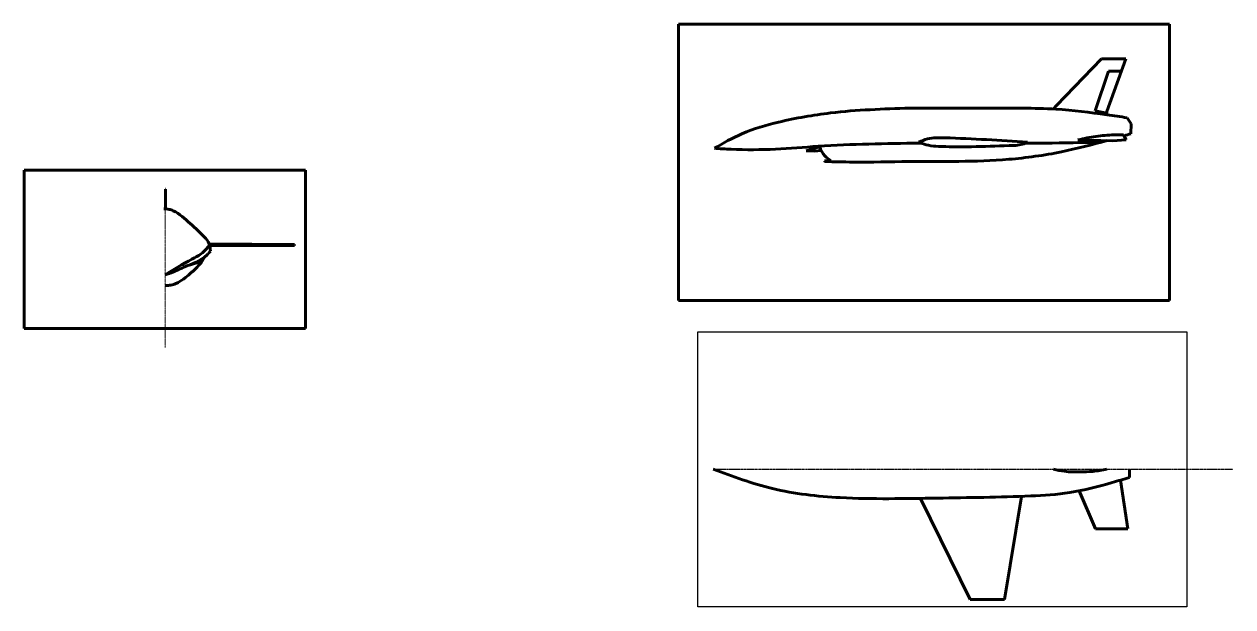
# Model space of a CAD drawing. Header units: millimetres. Extents: x 31085 to 182632, y 10507 to 87776.
# Drawn here: x 42430 to 78016, y 10507 to 27654 of the extents above; entities that cross this region are included whole.
import ezdxf

# ---------------------------------------------------------------- set-up
doc = ezdxf.new("R2010")
doc.units = ezdxf.units.MM
doc.linetypes.add('CENTER', pattern=[2, 1.25, -0.25, 0.25, -0.25])
for name, color, linetype, lineweight in [('_axes (Оси)', 6, 'CENTER', 30), ('_basic (Основной)', 4, 'Continuous', 60), ('_contour (Тонкий)', 7, 'Continuous', 30), ('_ОСИ', 6, 'CENTER', 20)]:
    doc.layers.add(name, color=color, linetype=linetype, lineweight=lineweight)
picture_1 = doc.add_image_def('image1.jpg', size_in_pixel=(1024, 576))
picture_2 = doc.add_image_def('image2.png', size_in_pixel=(1920, 1080))
picture_3 = doc.add_image_def('image3.png', size_in_pixel=(1920, 1080))

msp = doc.modelspace()

# ---------------------------------------------------------------- linework, layer by layer
at = {"layer": '_axes (Оси)', "transparency": 33554687}
msp.add_line((62720.152, 14558.697), (78015.977, 14558.697), dxfattribs=at)
at = {"layer": '_basic (Основной)', "transparency": 33554687}
for p, q in [((74151.957, 26636.432), (72828.538, 25258.744)), ((74869.383, 26630.626), (74151.957, 26636.432)), ((74869.383, 26630.626), (74308.823, 25087.687)), ((74359.228, 26267.189), (73958.473, 25105.202)), ((74737.344, 26267.189), (74359.228, 26267.189)), ((72828.538, 25258.744), (72731.977, 25158.223)), ((73958.473, 25105.202), (74308.823, 25036.999)), ((74308.823, 25087.687), (74308.823, 24986.311)), ((75022.859, 24719.111), (74900.801, 24901.781)), ((75016.982, 24429.637), (75022.859, 24719.111)), ((73457.36, 24248.014), (74476.087, 24226.121)), ((74476.087, 24226.121), (74873.903, 24251.727)), ((74873.903, 24251.727), (74801.121, 24399.272)), ((65841.656, 24045.259), (65452.881, 23926.938)), ((65452.881, 23926.938), (65701.29, 23917.895)), ((65701.29, 23917.895), (65894.876, 23939.33)), ((66175.506, 23644.604), (65998.297, 23629.088)), ((65998.297, 23629.088), (65999.922, 23610.526)), ((46588.233, 22800.266), (46576.253, 22800.266)), ((46588.233, 22800.266), (46590.405, 22216.976)), ((50385.574, 21172.228), (47879.239, 21188.911)), ((50385.574, 21141.672), (47896.596, 21129.066)), ((50385.574, 21141.672), (50385.574, 21172.228)), ((47644.482, 20667.625), (47283.896, 20562.928)), ((47639.283, 20630.691), (47738.028, 20797.539)), ((47639.283, 20630.691), (47644.482, 20667.625)), ((47644.482, 20667.625), (47684.048, 20758.746))]:
    msp.add_line(p, q, dxfattribs=at)
at = {"layer": '_basic (Основной)', "color": 242, "true_color": 0xcd2027, "transparency": 33554687}
for p, q in [((74927.699, 12803.294), (74708.231, 14235.68)), ((74971.549, 14313.202), (74971.549, 14558.697)), ((73972.261, 12803.294), (73494.062, 13919.581)), ((70283.867, 10722.436), (68820.225, 13698.973)), ((71288.807, 10722.436), (71795.056, 13758.221)), ((73972.261, 12803.294), (74927.699, 12803.294)), ((70283.867, 10722.436), (71288.807, 10722.436))]:
    msp.add_line(p, q, dxfattribs=at)
at = {"layer": '_basic (Основной)', "transparency": 33554687}
for points in [[(62751.796, 24000.71), (63563.026, 24429.733), (64645.946, 24772.037), (66171.437, 25042.186), (68506.802, 25184.305)], [(68506.802, 25184.305), (70058.965, 25178.499), (71832.414, 25181.45), (72807.065, 25153.845), (74312.213, 24985.834), (74900.801, 24901.781)], [(68774.876, 24180.715), (69025.546, 24275.334), (69540.674, 24309.888), (71972.78, 24184.998)], [(73457.36, 24248.014), (73983.563, 24352.343), (74519.033, 24396.226), (74801.121, 24399.272)], [(62751.796, 24000.71), (63242.964, 23973.391), (64553.951, 23976.246), (65811.594, 24060.775), (68793.185, 24155.49)], [(66175.506, 23644.604), (66004.852, 23779.679), (65841.656, 24045.259)], [(68774.876, 24180.715), (68983.73, 24107.133), (69568.476, 24049.733), (70322.745, 24047.544), (71427.364, 24080.384), (71824.503, 24123.506), (71972.78, 24184.998)], [(46544.157, 22218.369), (46702.379, 22204.852), (46817.882, 22165.633), (47077.819, 21993.72), (47547.966, 21575.644), (47730.148, 21397.258), (47879.103, 21189.267), (47913.46, 20975.279)]]:
    msp.add_spline(points, degree=3, dxfattribs=at)
for points, knots in [([(65998.297, 23610.526), (66276.1, 23604.367), (67100.788, 23586.086), (68906.631, 23630.72), (70963.458, 23582.312), (72916.815, 23859.765), (73869.949, 24106.104), (74314.394, 24229.596)], [0, 0, 0, 0, 833.499817721, 2474.328090222, 5419.825167314, 6990.242896936, 8373.259182018, 8373.259182018, 8373.259182018, 8373.259182018]), ([(71902.474, 24153.209), (72100.41, 24153.345), (72842.104, 24155.559), (73583.721, 24168.623), (74127.426, 24178.201)], [3109.274466577, 3109.274466577, 3109.274466577, 3109.274466577, 3703.085657485, 5334.402052285, 5334.402052285, 5334.402052285, 5334.402052285]), ([(47890.305, 21154.98), (47826.19, 21073.239), (47681.896, 20897.76), (47199.616, 20658.057), (46835.6, 20437.982), (46576.253, 20281.187)], [43.304539667, 43.304539667, 43.304539667, 43.304539667, 351.122838324, 719.651453039, 1632.775092455, 1632.775092455, 1632.775092455, 1632.775092455]), ([(47913.46, 20975.279), (47881.434, 20937.016), (47682.876, 20699.786), (47214.963, 20557.041), (46812.57, 20341.17), (46619.379, 20291.486), (46576.253, 20281.187)], [0, 0, 0, 0, 148.800993521, 922.547497261, 1388.257829133, 1520.95230313, 1520.95230313, 1520.95230313, 1520.95230313]), ([(47639.283, 20630.691), (47587.98, 20574.985), (47461.088, 20437.202), (47246.058, 20248.73), (47039.61, 20089.335), (46860.326, 20002.571), (46718.22, 19965.501), (46622.053, 19963.016), (46576.253, 19962.477)], [0, 0, 0, 0, 227.035968888, 561.550422627, 857.340803895, 1005.328771779, 1156.429185708, 1293.446350472, 1293.446350472, 1293.446350472, 1293.446350472])]:
    msp.add_open_spline(points, degree=3, knots=knots, dxfattribs=at)
for points in [[(74814.847, 24371.447), (74882.233, 24390.808), (74949.608, 24410.223), (75016.982, 24429.637)], [(68793.185, 24155.49), (68808.844, 24155.503), (68824.503, 24155.517), (68840.161, 24155.531)]]:
    msp.add_open_spline(points, degree=3, dxfattribs=at)
at = {"layer": '_basic (Основной)', "color": 242, "true_color": 0xcd2027, "transparency": 33554687}
for points in [[(62720.152, 14558.697), (64459.243, 13987.937), (66458.046, 13721.023), (69312.381, 13706.84), (72064.549, 13769.38), (73215.053, 13869.52), (74465.689, 14165.276), (74971.549, 14313.202)], [(72731.977, 14558.697), (73063.612, 14494.92), (73518.573, 14475.198), (73889.307, 14492.54), (74308.823, 14558.697)]]:
    msp.add_spline(points, degree=3, dxfattribs=at)
at = {"layer": '_ОСИ', "transparency": 33554687}
msp.add_line((46576.253, 22800.266), (46576.253, 18140.134), dxfattribs=at)

# ---------------------------------------------------------------- pictures from other files: only their frames are drawn
at = {"layer": '_basic (Основной)', "transparency": 33554687}
image = msp.add_image(picture_1, insert=(61694.578, 19520.82), size_in_units=(14459.8, 8133.638), dxfattribs=at)
image.dxf.flags = 7
at = {"layer": '_basic (Основной)', "color": 242, "true_color": 0xcd2027, "transparency": 33554687}
image = msp.add_image(picture_3, insert=(42429.919, 18701.932), size_in_units=(8282.843, 4659.099), rotation=0, dxfattribs=at)
image.dxf.flags = 7
at = {"layer": '_contour (Тонкий)', "color": 242, "true_color": 0xcd2027, "transparency": 33554687}
image = msp.add_image(picture_2, insert=(62263.675, 10506.815), size_in_units=(14394.183, 8096.728), dxfattribs=at)
image.dxf.flags = 7

doc.saveas('drawing.dxf')
